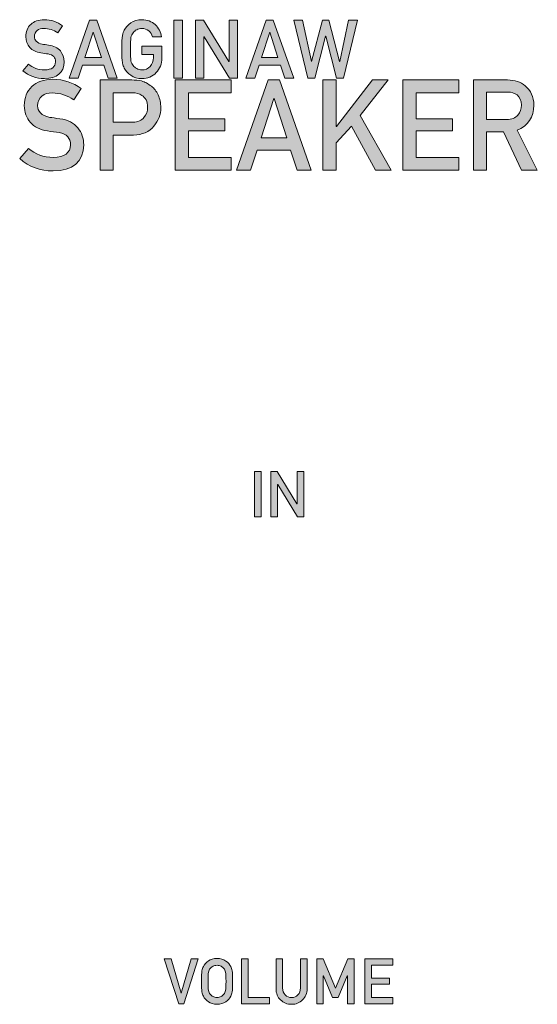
# Model space of a CAD drawing. Header units: inches. Extents: x 0.39 to 1.19, y 3.28 to 4.79.
import ezdxf

# ---------------------------------------------------------------- set-up
doc = ezdxf.new("R2010")
doc.units = ezdxf.units.IN
doc.header["$MEASUREMENT"] = 0
doc.layers.add('Layer 1', color=7, linetype='Continuous', lineweight=0)

# ---------------------------------------------------------------- blocks, each defined once
blk = doc.blocks.new('Block_1')
at = {"layer": 'Layer 1', "true_color": 0x231f20, "transparency": 33554687}
h = blk.add_hatch(color=250, dxfattribs=at)
h.dxf.hatch_style = 2
edge = h.paths.add_edge_path()
edge.add_spline(control_points=[(0.7548, 4.0929), (0.7548, 4.0929), (0.765, 4.0929), (0.765, 4.0929), (0.765, 4.0929), (0.765, 4.0237), (0.765, 4.0237), (0.765, 4.0237), (0.7548, 4.0237), (0.7548, 4.0237), (0.7548, 4.0237), (0.7548, 4.0929), (0.7548, 4.0929)], knot_values=[0, 0, 0, 0, 1, 1, 1, 2, 2, 2, 3, 3, 3, 4, 4, 4, 4], degree=3, periodic=0)
h = blk.add_hatch(color=250, dxfattribs=at)
h.dxf.hatch_style = 2
edge = h.paths.add_edge_path()
edge.add_spline(control_points=[(0.7799, 4.0929), (0.7799, 4.0929), (0.7894, 4.0929), (0.7894, 4.0929), (0.7894, 4.0929), (0.8198, 4.0437), (0.8198, 4.0437), (0.8198, 4.0437), (0.82, 4.0437), (0.82, 4.0437), (0.82, 4.0437), (0.82, 4.0929), (0.82, 4.0929), (0.82, 4.0929), (0.8301, 4.0929), (0.8301, 4.0929), (0.8301, 4.0929), (0.8301, 4.0237), (0.8301, 4.0237), (0.8301, 4.0237), (0.8205, 4.0237), (0.8205, 4.0237), (0.8205, 4.0237), (0.7902, 4.0729), (0.7902, 4.0729), (0.7902, 4.0729), (0.79, 4.0729), (0.79, 4.0729), (0.79, 4.0729), (0.79, 4.0237), (0.79, 4.0237), (0.79, 4.0237), (0.7799, 4.0237), (0.7799, 4.0237), (0.7799, 4.0237), (0.7799, 4.0929), (0.7799, 4.0929)], knot_values=[0, 0, 0, 0, 1, 1, 1, 2, 2, 2, 3, 3, 3, 4, 4, 4, 5, 5, 5, 6, 6, 6, 7, 7, 7, 8, 8, 8, 9, 9, 9, 10, 10, 10, 11, 11, 11, 12, 12, 12, 12], degree=3, periodic=0)
at = {"layer": 'Layer 1'}
for points, knots in [([(0.7548, 4.0929), (0.7548, 4.0929), (0.765, 4.0929), (0.765, 4.0929), (0.765, 4.0929), (0.765, 4.0237), (0.765, 4.0237), (0.765, 4.0237), (0.7548, 4.0237), (0.7548, 4.0237), (0.7548, 4.0237), (0.7548, 4.0929), (0.7548, 4.0929)], [0, 0, 0, 0, 1, 1, 1, 2, 2, 2, 3, 3, 3, 4, 4, 4, 4]), ([(0.7799, 4.0929), (0.7799, 4.0929), (0.7894, 4.0929), (0.7894, 4.0929), (0.7894, 4.0929), (0.8198, 4.0437), (0.8198, 4.0437), (0.8198, 4.0437), (0.82, 4.0437), (0.82, 4.0437), (0.82, 4.0437), (0.82, 4.0929), (0.82, 4.0929), (0.82, 4.0929), (0.8301, 4.0929), (0.8301, 4.0929), (0.8301, 4.0929), (0.8301, 4.0237), (0.8301, 4.0237), (0.8301, 4.0237), (0.8205, 4.0237), (0.8205, 4.0237), (0.8205, 4.0237), (0.7902, 4.0729), (0.7902, 4.0729), (0.7902, 4.0729), (0.79, 4.0729), (0.79, 4.0729), (0.79, 4.0729), (0.79, 4.0237), (0.79, 4.0237), (0.79, 4.0237), (0.7799, 4.0237), (0.7799, 4.0237), (0.7799, 4.0237), (0.7799, 4.0929), (0.7799, 4.0929)], [0, 0, 0, 0, 1, 1, 1, 2, 2, 2, 3, 3, 3, 4, 4, 4, 5, 5, 5, 6, 6, 6, 7, 7, 7, 8, 8, 8, 9, 9, 9, 10, 10, 10, 11, 11, 11, 12, 12, 12, 12])]:
    blk.add_open_spline(points, degree=3, knots=knots, dxfattribs=at)
blk = doc.blocks.new('Block_0')
at = {"layer": 'Layer 1'}
blk.add_blockref('Block_1', (0, 0), dxfattribs=at)
blk = doc.blocks.new('Block_3')
at = {"layer": 'Layer 1', "true_color": 0x231f20, "transparency": 33554687}
h = blk.add_hatch(color=250, dxfattribs=at)
h.dxf.hatch_style = 2
edge = h.paths.add_edge_path()
edge.add_spline(control_points=[(0.6162, 3.3454), (0.6162, 3.3454), (0.6269, 3.3454), (0.6269, 3.3454), (0.6269, 3.3454), (0.6421, 3.2927), (0.6421, 3.2927), (0.6421, 3.2927), (0.6423, 3.2927), (0.6423, 3.2927), (0.6423, 3.2927), (0.6576, 3.3454), (0.6576, 3.3454), (0.6576, 3.3454), (0.6683, 3.3454), (0.6683, 3.3454), (0.6683, 3.3454), (0.6462, 3.2762), (0.6462, 3.2762), (0.6462, 3.2762), (0.6383, 3.2762), (0.6383, 3.2762), (0.6383, 3.2762), (0.6162, 3.3454), (0.6162, 3.3454)], knot_values=[0, 0, 0, 0, 1, 1, 1, 2, 2, 2, 3, 3, 3, 4, 4, 4, 5, 5, 5, 6, 6, 6, 7, 7, 7, 8, 8, 8, 8], degree=3, periodic=0)
h = blk.add_hatch(color=250, dxfattribs=at)
h.dxf.hatch_style = 2
edge = h.paths.add_edge_path()
edge.add_spline(control_points=[(0.6834, 3.3108), (0.6834, 3.3039), (0.6836, 3.2993), (0.6841, 3.2969), (0.6845, 3.2945), (0.6854, 3.2926), (0.6867, 3.2911), (0.6878, 3.2896), (0.6892, 3.2885), (0.691, 3.2876), (0.6927, 3.2865), (0.6947, 3.286), (0.6971, 3.286), (0.6996, 3.286), (0.7017, 3.2865), (0.7034, 3.2876), (0.7051, 3.2885), (0.7065, 3.2896), (0.7075, 3.2911), (0.7088, 3.2926), (0.7097, 3.2945), (0.7102, 3.2969), (0.7107, 3.2993), (0.7109, 3.3039), (0.7109, 3.3108), (0.7109, 3.3176), (0.7107, 3.3222), (0.7102, 3.3247), (0.7097, 3.327), (0.7088, 3.329), (0.7075, 3.3305), (0.7065, 3.3319), (0.7051, 3.3331), (0.7034, 3.334), (0.7017, 3.3349), (0.6996, 3.3354), (0.6971, 3.3355), (0.6947, 3.3354), (0.6927, 3.3349), (0.691, 3.334), (0.6892, 3.3331), (0.6878, 3.3319), (0.6867, 3.3305), (0.6854, 3.329), (0.6845, 3.327), (0.6841, 3.3247), (0.6836, 3.3222), (0.6834, 3.3176), (0.6834, 3.3108)], knot_values=[0, 0, 0, 0, 1, 1, 1, 2, 2, 2, 3, 3, 3, 4, 4, 4, 5, 5, 5, 6, 6, 6, 7, 7, 7, 8, 8, 8, 9, 9, 9, 10, 10, 10, 11, 11, 11, 12, 12, 12, 13, 13, 13, 14, 14, 14, 15, 15, 15, 16, 16, 16, 16], degree=3, periodic=0)
edge = h.paths.add_edge_path()
edge.add_spline(control_points=[(0.6732, 3.3108), (0.6732, 3.3188), (0.6734, 3.3242), (0.6739, 3.3269), (0.6744, 3.3297), (0.6751, 3.3319), (0.6762, 3.3336), (0.6778, 3.3367), (0.6804, 3.3396), (0.684, 3.3421), (0.6875, 3.3446), (0.6919, 3.3459), (0.6972, 3.3459), (0.7025, 3.3459), (0.7069, 3.3446), (0.7105, 3.342), (0.714, 3.3395), (0.7166, 3.3367), (0.7181, 3.3335), (0.7193, 3.3318), (0.72, 3.3296), (0.7205, 3.3269), (0.7209, 3.3242), (0.7211, 3.3188), (0.7211, 3.3108), (0.7211, 3.3028), (0.7209, 3.2975), (0.7205, 3.2947), (0.72, 3.2919), (0.7193, 3.2897), (0.7181, 3.288), (0.7166, 3.2848), (0.714, 3.282), (0.7105, 3.2796), (0.7069, 3.277), (0.7025, 3.2757), (0.6972, 3.2756), (0.6919, 3.2757), (0.6875, 3.277), (0.684, 3.2796), (0.6804, 3.282), (0.6778, 3.2848), (0.6762, 3.288), (0.6757, 3.2891), (0.6752, 3.2901), (0.6748, 3.291), (0.6745, 3.292), (0.6741, 3.2932), (0.6739, 3.2947), (0.6734, 3.2975), (0.6732, 3.3028), (0.6732, 3.3108)], knot_values=[0, 0, 0, 0, 1, 1, 1, 2, 2, 2, 3, 3, 3, 4, 4, 4, 5, 5, 5, 6, 6, 6, 7, 7, 7, 8, 8, 8, 9, 9, 9, 10, 10, 10, 11, 11, 11, 12, 12, 12, 13, 13, 13, 14, 14, 14, 15, 15, 15, 16, 16, 16, 17, 17, 17, 17], degree=3, periodic=0)
h = blk.add_hatch(color=250, dxfattribs=at)
h.dxf.hatch_style = 2
edge = h.paths.add_edge_path()
edge.add_spline(control_points=[(0.7348, 3.3454), (0.7348, 3.3454), (0.7449, 3.3454), (0.7449, 3.3454), (0.7449, 3.3454), (0.7449, 3.286), (0.7449, 3.286), (0.7449, 3.286), (0.7776, 3.286), (0.7776, 3.286), (0.7776, 3.286), (0.7776, 3.2762), (0.7776, 3.2762), (0.7776, 3.2762), (0.7348, 3.2762), (0.7348, 3.2762), (0.7348, 3.2762), (0.7348, 3.3454), (0.7348, 3.3454)], knot_values=[0, 0, 0, 0, 1, 1, 1, 2, 2, 2, 3, 3, 3, 4, 4, 4, 5, 5, 5, 6, 6, 6, 6], degree=3, periodic=0)
h = blk.add_hatch(color=250, dxfattribs=at)
h.dxf.hatch_style = 2
edge = h.paths.add_edge_path()
edge.add_spline(control_points=[(0.7876, 3.3454), (0.7876, 3.3454), (0.7978, 3.3454), (0.7978, 3.3454), (0.7978, 3.3454), (0.7978, 3.3007), (0.7978, 3.3007), (0.7978, 3.296), (0.7992, 3.2924), (0.8017, 3.2899), (0.8043, 3.2873), (0.8075, 3.286), (0.8115, 3.286), (0.8154, 3.286), (0.8187, 3.2873), (0.8213, 3.2899), (0.8238, 3.2924), (0.8251, 3.296), (0.8251, 3.3007), (0.8251, 3.3007), (0.8251, 3.3454), (0.8251, 3.3454), (0.8251, 3.3454), (0.8353, 3.3454), (0.8353, 3.3454), (0.8353, 3.3454), (0.8353, 3.2996), (0.8353, 3.2996), (0.8352, 3.2923), (0.8329, 3.2866), (0.8284, 3.2823), (0.8239, 3.2779), (0.8183, 3.2756), (0.8115, 3.2756), (0.8047, 3.2756), (0.7991, 3.2779), (0.7946, 3.2823), (0.79, 3.2865), (0.7877, 3.2923), (0.7876, 3.2996), (0.7876, 3.2996), (0.7876, 3.3454), (0.7876, 3.3454)], knot_values=[0, 0, 0, 0, 1, 1, 1, 2, 2, 2, 3, 3, 3, 4, 4, 4, 5, 5, 5, 6, 6, 6, 7, 7, 7, 8, 8, 8, 9, 9, 9, 10, 10, 10, 11, 11, 11, 12, 12, 12, 13, 13, 13, 14, 14, 14, 14], degree=3, periodic=0)
h = blk.add_hatch(color=250, dxfattribs=at)
h.dxf.hatch_style = 2
edge = h.paths.add_edge_path()
edge.add_spline(control_points=[(0.8501, 3.3454), (0.8501, 3.3454), (0.8597, 3.3454), (0.8597, 3.3454), (0.8597, 3.3454), (0.8789, 3.3003), (0.8789, 3.3003), (0.8789, 3.3003), (0.8977, 3.3454), (0.8977, 3.3454), (0.8977, 3.3454), (0.9073, 3.3454), (0.9073, 3.3454), (0.9073, 3.3454), (0.9073, 3.2762), (0.9073, 3.2762), (0.9073, 3.2762), (0.8972, 3.2762), (0.8972, 3.2762), (0.8972, 3.2762), (0.8972, 3.3193), (0.8972, 3.3193), (0.8972, 3.3193), (0.897, 3.3193), (0.897, 3.3193), (0.897, 3.3193), (0.8829, 3.2861), (0.8829, 3.2861), (0.8829, 3.2861), (0.8745, 3.2861), (0.8745, 3.2861), (0.8745, 3.2861), (0.8604, 3.3193), (0.8604, 3.3193), (0.8604, 3.3193), (0.8602, 3.3193), (0.8602, 3.3193), (0.8602, 3.3193), (0.8602, 3.2762), (0.8602, 3.2762), (0.8602, 3.2762), (0.8501, 3.2762), (0.8501, 3.2762), (0.8501, 3.2762), (0.8501, 3.3454), (0.8501, 3.3454)], knot_values=[0, 0, 0, 0, 1, 1, 1, 2, 2, 2, 3, 3, 3, 4, 4, 4, 5, 5, 5, 6, 6, 6, 7, 7, 7, 8, 8, 8, 9, 9, 9, 10, 10, 10, 11, 11, 11, 12, 12, 12, 13, 13, 13, 14, 14, 14, 15, 15, 15, 15], degree=3, periodic=0)
h = blk.add_hatch(color=250, dxfattribs=at)
h.dxf.hatch_style = 2
edge = h.paths.add_edge_path()
edge.add_spline(control_points=[(0.9238, 3.3454), (0.9238, 3.3454), (0.9666, 3.3454), (0.9666, 3.3454), (0.9666, 3.3454), (0.9666, 3.3355), (0.9666, 3.3355), (0.9666, 3.3355), (0.9339, 3.3355), (0.9339, 3.3355), (0.9339, 3.3355), (0.9339, 3.3157), (0.9339, 3.3157), (0.9339, 3.3157), (0.9618, 3.3157), (0.9618, 3.3157), (0.9618, 3.3157), (0.9618, 3.3064), (0.9618, 3.3064), (0.9618, 3.3064), (0.9339, 3.3064), (0.9339, 3.3064), (0.9339, 3.3064), (0.9339, 3.286), (0.9339, 3.286), (0.9339, 3.286), (0.9666, 3.286), (0.9666, 3.286), (0.9666, 3.286), (0.9666, 3.2762), (0.9666, 3.2762), (0.9666, 3.2762), (0.9238, 3.2762), (0.9238, 3.2762), (0.9238, 3.2762), (0.9238, 3.3454), (0.9238, 3.3454)], knot_values=[0, 0, 0, 0, 1, 1, 1, 2, 2, 2, 3, 3, 3, 4, 4, 4, 5, 5, 5, 6, 6, 6, 7, 7, 7, 8, 8, 8, 9, 9, 9, 10, 10, 10, 11, 11, 11, 12, 12, 12, 12], degree=3, periodic=0)
at = {"layer": 'Layer 1'}
for points, knots in [([(0.6162, 3.3454), (0.6162, 3.3454), (0.6269, 3.3454), (0.6269, 3.3454), (0.6269, 3.3454), (0.6421, 3.2927), (0.6421, 3.2927), (0.6421, 3.2927), (0.6423, 3.2927), (0.6423, 3.2927), (0.6423, 3.2927), (0.6576, 3.3454), (0.6576, 3.3454), (0.6576, 3.3454), (0.6683, 3.3454), (0.6683, 3.3454), (0.6683, 3.3454), (0.6462, 3.2762), (0.6462, 3.2762), (0.6462, 3.2762), (0.6383, 3.2762), (0.6383, 3.2762), (0.6383, 3.2762), (0.6162, 3.3454), (0.6162, 3.3454)], [0, 0, 0, 0, 1, 1, 1, 2, 2, 2, 3, 3, 3, 4, 4, 4, 5, 5, 5, 6, 6, 6, 7, 7, 7, 8, 8, 8, 8]), ([(0.6732, 3.3108), (0.6732, 3.3188), (0.6734, 3.3242), (0.6739, 3.3269), (0.6744, 3.3297), (0.6751, 3.3319), (0.6762, 3.3336), (0.6778, 3.3367), (0.6804, 3.3396), (0.684, 3.3421), (0.6875, 3.3446), (0.6919, 3.3459), (0.6972, 3.3459), (0.7025, 3.3459), (0.7069, 3.3446), (0.7105, 3.342), (0.714, 3.3395), (0.7166, 3.3367), (0.7181, 3.3335), (0.7193, 3.3318), (0.72, 3.3296), (0.7205, 3.3269), (0.7209, 3.3242), (0.7211, 3.3188), (0.7211, 3.3108), (0.7211, 3.3028), (0.7209, 3.2975), (0.7205, 3.2947), (0.72, 3.2919), (0.7193, 3.2897), (0.7181, 3.288), (0.7166, 3.2848), (0.714, 3.282), (0.7105, 3.2796), (0.7069, 3.277), (0.7025, 3.2757), (0.6972, 3.2756), (0.6919, 3.2757), (0.6875, 3.277), (0.684, 3.2796), (0.6804, 3.282), (0.6778, 3.2848), (0.6762, 3.288), (0.6757, 3.2891), (0.6752, 3.2901), (0.6748, 3.291), (0.6745, 3.292), (0.6741, 3.2932), (0.6739, 3.2947), (0.6734, 3.2975), (0.6732, 3.3028), (0.6732, 3.3108)], [0, 0, 0, 0, 1, 1, 1, 2, 2, 2, 3, 3, 3, 4, 4, 4, 5, 5, 5, 6, 6, 6, 7, 7, 7, 8, 8, 8, 9, 9, 9, 10, 10, 10, 11, 11, 11, 12, 12, 12, 13, 13, 13, 14, 14, 14, 15, 15, 15, 16, 16, 16, 17, 17, 17, 17]), ([(0.7348, 3.3454), (0.7348, 3.3454), (0.7449, 3.3454), (0.7449, 3.3454), (0.7449, 3.3454), (0.7449, 3.286), (0.7449, 3.286), (0.7449, 3.286), (0.7776, 3.286), (0.7776, 3.286), (0.7776, 3.286), (0.7776, 3.2762), (0.7776, 3.2762), (0.7776, 3.2762), (0.7348, 3.2762), (0.7348, 3.2762), (0.7348, 3.2762), (0.7348, 3.3454), (0.7348, 3.3454)], [0, 0, 0, 0, 1, 1, 1, 2, 2, 2, 3, 3, 3, 4, 4, 4, 5, 5, 5, 6, 6, 6, 6]), ([(0.7876, 3.3454), (0.7876, 3.3454), (0.7978, 3.3454), (0.7978, 3.3454), (0.7978, 3.3454), (0.7978, 3.3007), (0.7978, 3.3007), (0.7978, 3.296), (0.7992, 3.2924), (0.8017, 3.2899), (0.8043, 3.2873), (0.8075, 3.286), (0.8115, 3.286), (0.8154, 3.286), (0.8187, 3.2873), (0.8213, 3.2899), (0.8238, 3.2924), (0.8251, 3.296), (0.8251, 3.3007), (0.8251, 3.3007), (0.8251, 3.3454), (0.8251, 3.3454), (0.8251, 3.3454), (0.8353, 3.3454), (0.8353, 3.3454), (0.8353, 3.3454), (0.8353, 3.2996), (0.8353, 3.2996), (0.8352, 3.2923), (0.8329, 3.2866), (0.8284, 3.2823), (0.8239, 3.2779), (0.8183, 3.2756), (0.8115, 3.2756), (0.8047, 3.2756), (0.7991, 3.2779), (0.7946, 3.2823), (0.79, 3.2865), (0.7877, 3.2923), (0.7876, 3.2996), (0.7876, 3.2996), (0.7876, 3.3454), (0.7876, 3.3454)], [0, 0, 0, 0, 1, 1, 1, 2, 2, 2, 3, 3, 3, 4, 4, 4, 5, 5, 5, 6, 6, 6, 7, 7, 7, 8, 8, 8, 9, 9, 9, 10, 10, 10, 11, 11, 11, 12, 12, 12, 13, 13, 13, 14, 14, 14, 14]), ([(0.8501, 3.3454), (0.8501, 3.3454), (0.8597, 3.3454), (0.8597, 3.3454), (0.8597, 3.3454), (0.8789, 3.3003), (0.8789, 3.3003), (0.8789, 3.3003), (0.8977, 3.3454), (0.8977, 3.3454), (0.8977, 3.3454), (0.9073, 3.3454), (0.9073, 3.3454), (0.9073, 3.3454), (0.9073, 3.2762), (0.9073, 3.2762), (0.9073, 3.2762), (0.8972, 3.2762), (0.8972, 3.2762), (0.8972, 3.2762), (0.8972, 3.3193), (0.8972, 3.3193), (0.8972, 3.3193), (0.897, 3.3193), (0.897, 3.3193), (0.897, 3.3193), (0.8829, 3.2861), (0.8829, 3.2861), (0.8829, 3.2861), (0.8745, 3.2861), (0.8745, 3.2861), (0.8745, 3.2861), (0.8604, 3.3193), (0.8604, 3.3193), (0.8604, 3.3193), (0.8602, 3.3193), (0.8602, 3.3193), (0.8602, 3.3193), (0.8602, 3.2762), (0.8602, 3.2762), (0.8602, 3.2762), (0.8501, 3.2762), (0.8501, 3.2762), (0.8501, 3.2762), (0.8501, 3.3454), (0.8501, 3.3454)], [0, 0, 0, 0, 1, 1, 1, 2, 2, 2, 3, 3, 3, 4, 4, 4, 5, 5, 5, 6, 6, 6, 7, 7, 7, 8, 8, 8, 9, 9, 9, 10, 10, 10, 11, 11, 11, 12, 12, 12, 13, 13, 13, 14, 14, 14, 15, 15, 15, 15]), ([(0.9238, 3.3454), (0.9238, 3.3454), (0.9666, 3.3454), (0.9666, 3.3454), (0.9666, 3.3454), (0.9666, 3.3355), (0.9666, 3.3355), (0.9666, 3.3355), (0.9339, 3.3355), (0.9339, 3.3355), (0.9339, 3.3355), (0.9339, 3.3157), (0.9339, 3.3157), (0.9339, 3.3157), (0.9618, 3.3157), (0.9618, 3.3157), (0.9618, 3.3157), (0.9618, 3.3064), (0.9618, 3.3064), (0.9618, 3.3064), (0.9339, 3.3064), (0.9339, 3.3064), (0.9339, 3.3064), (0.9339, 3.286), (0.9339, 3.286), (0.9339, 3.286), (0.9666, 3.286), (0.9666, 3.286), (0.9666, 3.286), (0.9666, 3.2762), (0.9666, 3.2762), (0.9666, 3.2762), (0.9238, 3.2762), (0.9238, 3.2762), (0.9238, 3.2762), (0.9238, 3.3454), (0.9238, 3.3454)], [0, 0, 0, 0, 1, 1, 1, 2, 2, 2, 3, 3, 3, 4, 4, 4, 5, 5, 5, 6, 6, 6, 7, 7, 7, 8, 8, 8, 9, 9, 9, 10, 10, 10, 11, 11, 11, 12, 12, 12, 12]), ([(0.6834, 3.3108), (0.6834, 3.3039), (0.6836, 3.2993), (0.6841, 3.2969), (0.6845, 3.2945), (0.6854, 3.2926), (0.6867, 3.2911), (0.6878, 3.2896), (0.6892, 3.2885), (0.691, 3.2876), (0.6927, 3.2865), (0.6947, 3.286), (0.6971, 3.286), (0.6996, 3.286), (0.7017, 3.2865), (0.7034, 3.2876), (0.7051, 3.2885), (0.7065, 3.2896), (0.7075, 3.2911), (0.7088, 3.2926), (0.7097, 3.2945), (0.7102, 3.2969), (0.7107, 3.2993), (0.7109, 3.3039), (0.7109, 3.3108), (0.7109, 3.3176), (0.7107, 3.3222), (0.7102, 3.3247), (0.7097, 3.327), (0.7088, 3.329), (0.7075, 3.3305), (0.7065, 3.3319), (0.7051, 3.3331), (0.7034, 3.334), (0.7017, 3.3349), (0.6996, 3.3354), (0.6971, 3.3355), (0.6947, 3.3354), (0.6927, 3.3349), (0.691, 3.334), (0.6892, 3.3331), (0.6878, 3.3319), (0.6867, 3.3305), (0.6854, 3.329), (0.6845, 3.327), (0.6841, 3.3247), (0.6836, 3.3222), (0.6834, 3.3176), (0.6834, 3.3108)], [0, 0, 0, 0, 1, 1, 1, 2, 2, 2, 3, 3, 3, 4, 4, 4, 5, 5, 5, 6, 6, 6, 7, 7, 7, 8, 8, 8, 9, 9, 9, 10, 10, 10, 11, 11, 11, 12, 12, 12, 13, 13, 13, 14, 14, 14, 15, 15, 15, 16, 16, 16, 16])]:
    blk.add_open_spline(points, degree=3, knots=knots, dxfattribs=at)
blk = doc.blocks.new('Block_2')
at = {"layer": 'Layer 1'}
blk.add_blockref('Block_3', (0, 0), dxfattribs=at)
blk = doc.blocks.new('Block_5')
at = {"layer": 'Layer 1', "true_color": 0x231f20, "transparency": 33554687}
h = blk.add_hatch(color=250, dxfattribs=at)
h.dxf.hatch_style = 2
edge = h.paths.add_edge_path()
edge.add_spline(control_points=[(0.4079, 4.7182), (0.4148, 4.7123), (0.4229, 4.7094), (0.4324, 4.7093), (0.4436, 4.7095), (0.4493, 4.7136), (0.4494, 4.7217), (0.4495, 4.7283), (0.4458, 4.7323), (0.4382, 4.7337), (0.4347, 4.7342), (0.4309, 4.7347), (0.4268, 4.7353), (0.4194, 4.7366), (0.4138, 4.7394), (0.4099, 4.7438), (0.4059, 4.7483), (0.4039, 4.7538), (0.4039, 4.7603), (0.4039, 4.7681), (0.4064, 4.7744), (0.4114, 4.7791), (0.4163, 4.7838), (0.4231, 4.7862), (0.432, 4.7863), (0.4427, 4.7861), (0.4521, 4.783), (0.46, 4.7771), (0.46, 4.7771), (0.4527, 4.7661), (0.4527, 4.7661), (0.4462, 4.7705), (0.4391, 4.7727), (0.4313, 4.7729), (0.4273, 4.7729), (0.424, 4.7719), (0.4213, 4.7698), (0.4185, 4.7676), (0.417, 4.7644), (0.417, 4.7601), (0.417, 4.7576), (0.4179, 4.7553), (0.4199, 4.7532), (0.4218, 4.7511), (0.4249, 4.7496), (0.4291, 4.7488), (0.4315, 4.7484), (0.4347, 4.7479), (0.4388, 4.7474), (0.4469, 4.7462), (0.4529, 4.7432), (0.4568, 4.7384), (0.4606, 4.7336), (0.4625, 4.7281), (0.4625, 4.7218), (0.4621, 4.7048), (0.452, 4.6961), (0.4323, 4.6959), (0.4195, 4.6959), (0.4085, 4.6999), (0.3993, 4.708), (0.3993, 4.708), (0.4079, 4.7182), (0.4079, 4.7182)], knot_values=[0, 0, 0, 0, 1, 1, 1, 2, 2, 2, 3, 3, 3, 4, 4, 4, 5, 5, 5, 6, 6, 6, 7, 7, 7, 8, 8, 8, 9, 9, 9, 10, 10, 10, 11, 11, 11, 12, 12, 12, 13, 13, 13, 14, 14, 14, 15, 15, 15, 16, 16, 16, 17, 17, 17, 18, 18, 18, 19, 19, 19, 20, 20, 20, 21, 21, 21, 21], degree=3, periodic=0)
h = blk.add_hatch(color=250, dxfattribs=at)
h.dxf.hatch_style = 2
edge = h.paths.add_edge_path()
edge.add_spline(control_points=[(0.5198, 4.7285), (0.5198, 4.7285), (0.5073, 4.7674), (0.5073, 4.7674), (0.5073, 4.7674), (0.5071, 4.7674), (0.5071, 4.7674), (0.5071, 4.7674), (0.4946, 4.7285), (0.4946, 4.7285), (0.4946, 4.7285), (0.5198, 4.7285), (0.5198, 4.7285)], knot_values=[0, 0, 0, 0, 1, 1, 1, 2, 2, 2, 3, 3, 3, 4, 4, 4, 4], degree=3, periodic=0)
edge = h.paths.add_edge_path()
edge.add_spline(control_points=[(0.5235, 4.7165), (0.5235, 4.7165), (0.4908, 4.7165), (0.4908, 4.7165), (0.4908, 4.7165), (0.4842, 4.6966), (0.4842, 4.6966), (0.4842, 4.6966), (0.4703, 4.6966), (0.4703, 4.6966), (0.4703, 4.6966), (0.5017, 4.7856), (0.5017, 4.7856), (0.5017, 4.7856), (0.5126, 4.7856), (0.5126, 4.7856), (0.5126, 4.7856), (0.5439, 4.6966), (0.5439, 4.6966), (0.5439, 4.6966), (0.5302, 4.6966), (0.5302, 4.6966), (0.5302, 4.6966), (0.5235, 4.7165), (0.5235, 4.7165)], knot_values=[0, 0, 0, 0, 1, 1, 1, 2, 2, 2, 3, 3, 3, 4, 4, 4, 5, 5, 5, 6, 6, 6, 7, 7, 7, 8, 8, 8, 8], degree=3, periodic=0)
h = blk.add_hatch(color=250, dxfattribs=at)
h.dxf.hatch_style = 2
edge = h.paths.add_edge_path()
edge.add_spline(control_points=[(0.582, 4.7456), (0.582, 4.7456), (0.6126, 4.7456), (0.6126, 4.7456), (0.6126, 4.7456), (0.6126, 4.7275), (0.6126, 4.7275), (0.6125, 4.7186), (0.6095, 4.7111), (0.6038, 4.7051), (0.598, 4.6991), (0.5907, 4.696), (0.5819, 4.6959), (0.5751, 4.696), (0.5695, 4.6977), (0.5649, 4.701), (0.5603, 4.7041), (0.557, 4.7078), (0.5549, 4.7119), (0.5543, 4.7132), (0.5537, 4.7145), (0.5532, 4.7157), (0.5527, 4.717), (0.5523, 4.7186), (0.552, 4.7205), (0.5514, 4.7241), (0.5511, 4.7309), (0.5511, 4.7411), (0.5511, 4.7514), (0.5514, 4.7584), (0.552, 4.7619), (0.5526, 4.7654), (0.5536, 4.7682), (0.5549, 4.7703), (0.557, 4.7744), (0.5603, 4.7781), (0.5649, 4.7813), (0.5695, 4.7846), (0.5751, 4.7862), (0.5819, 4.7863), (0.5902, 4.7862), (0.597, 4.7837), (0.6022, 4.7787), (0.6075, 4.7737), (0.6108, 4.7674), (0.6122, 4.76), (0.6122, 4.76), (0.5983, 4.76), (0.5983, 4.76), (0.5972, 4.7636), (0.5953, 4.7666), (0.5925, 4.7692), (0.5896, 4.7716), (0.586, 4.7728), (0.5819, 4.7729), (0.5788, 4.7728), (0.5761, 4.7722), (0.5739, 4.771), (0.5717, 4.7698), (0.5699, 4.7683), (0.5685, 4.7664), (0.5668, 4.7645), (0.5657, 4.762), (0.5651, 4.759), (0.5645, 4.7558), (0.5642, 4.7499), (0.5642, 4.7411), (0.5642, 4.7323), (0.5645, 4.7264), (0.5651, 4.7233), (0.5657, 4.7202), (0.5668, 4.7177), (0.5685, 4.7158), (0.5699, 4.7139), (0.5717, 4.7125), (0.5739, 4.7113), (0.5761, 4.71), (0.5788, 4.7093), (0.5819, 4.7093), (0.587, 4.7093), (0.5912, 4.7111), (0.5945, 4.7147), (0.5978, 4.7181), (0.5995, 4.7226), (0.5996, 4.7282), (0.5996, 4.7282), (0.5996, 4.7329), (0.5996, 4.7329), (0.5996, 4.7329), (0.582, 4.7329), (0.582, 4.7329), (0.582, 4.7329), (0.582, 4.7456), (0.582, 4.7456)], knot_values=[0, 0, 0, 0, 1, 1, 1, 2, 2, 2, 3, 3, 3, 4, 4, 4, 5, 5, 5, 6, 6, 6, 7, 7, 7, 8, 8, 8, 9, 9, 9, 10, 10, 10, 11, 11, 11, 12, 12, 12, 13, 13, 13, 14, 14, 14, 15, 15, 15, 16, 16, 16, 17, 17, 17, 18, 18, 18, 19, 19, 19, 20, 20, 20, 21, 21, 21, 22, 22, 22, 23, 23, 23, 24, 24, 24, 25, 25, 25, 26, 26, 26, 27, 27, 27, 28, 28, 28, 29, 29, 29, 30, 30, 30, 31, 31, 31, 31], degree=3, periodic=0)
h = blk.add_hatch(color=250, dxfattribs=at)
h.dxf.hatch_style = 2
edge = h.paths.add_edge_path()
edge.add_spline(control_points=[(0.631, 4.7856), (0.631, 4.7856), (0.6441, 4.7856), (0.6441, 4.7856), (0.6441, 4.7856), (0.6441, 4.6966), (0.6441, 4.6966), (0.6441, 4.6966), (0.631, 4.6966), (0.631, 4.6966), (0.631, 4.6966), (0.631, 4.7856), (0.631, 4.7856)], knot_values=[0, 0, 0, 0, 1, 1, 1, 2, 2, 2, 3, 3, 3, 4, 4, 4, 4], degree=3, periodic=0)
h = blk.add_hatch(color=250, dxfattribs=at)
h.dxf.hatch_style = 2
edge = h.paths.add_edge_path()
edge.add_spline(control_points=[(0.664, 4.7856), (0.664, 4.7856), (0.6763, 4.7856), (0.6763, 4.7856), (0.6763, 4.7856), (0.7153, 4.7223), (0.7153, 4.7223), (0.7153, 4.7223), (0.7156, 4.7223), (0.7156, 4.7223), (0.7156, 4.7223), (0.7156, 4.7856), (0.7156, 4.7856), (0.7156, 4.7856), (0.7286, 4.7856), (0.7286, 4.7856), (0.7286, 4.7856), (0.7286, 4.6966), (0.7286, 4.6966), (0.7286, 4.6966), (0.7163, 4.6966), (0.7163, 4.6966), (0.7163, 4.6966), (0.6773, 4.7599), (0.6773, 4.7599), (0.6773, 4.7599), (0.6771, 4.7599), (0.6771, 4.7599), (0.6771, 4.7599), (0.6771, 4.6966), (0.6771, 4.6966), (0.6771, 4.6966), (0.664, 4.6966), (0.664, 4.6966), (0.664, 4.6966), (0.664, 4.7856), (0.664, 4.7856)], knot_values=[0, 0, 0, 0, 1, 1, 1, 2, 2, 2, 3, 3, 3, 4, 4, 4, 5, 5, 5, 6, 6, 6, 7, 7, 7, 8, 8, 8, 9, 9, 9, 10, 10, 10, 11, 11, 11, 12, 12, 12, 12], degree=3, periodic=0)
h = blk.add_hatch(color=250, dxfattribs=at)
h.dxf.hatch_style = 2
edge = h.paths.add_edge_path()
edge.add_spline(control_points=[(0.7906, 4.7285), (0.7906, 4.7285), (0.7781, 4.7674), (0.7781, 4.7674), (0.7781, 4.7674), (0.7779, 4.7674), (0.7779, 4.7674), (0.7779, 4.7674), (0.7654, 4.7285), (0.7654, 4.7285), (0.7654, 4.7285), (0.7906, 4.7285), (0.7906, 4.7285)], knot_values=[0, 0, 0, 0, 1, 1, 1, 2, 2, 2, 3, 3, 3, 4, 4, 4, 4], degree=3, periodic=0)
edge = h.paths.add_edge_path()
edge.add_spline(control_points=[(0.7943, 4.7165), (0.7943, 4.7165), (0.7616, 4.7165), (0.7616, 4.7165), (0.7616, 4.7165), (0.755, 4.6966), (0.755, 4.6966), (0.755, 4.6966), (0.7412, 4.6966), (0.7412, 4.6966), (0.7412, 4.6966), (0.7725, 4.7856), (0.7725, 4.7856), (0.7725, 4.7856), (0.7834, 4.7856), (0.7834, 4.7856), (0.7834, 4.7856), (0.8148, 4.6966), (0.8148, 4.6966), (0.8148, 4.6966), (0.801, 4.6966), (0.801, 4.6966), (0.801, 4.6966), (0.7943, 4.7165), (0.7943, 4.7165)], knot_values=[0, 0, 0, 0, 1, 1, 1, 2, 2, 2, 3, 3, 3, 4, 4, 4, 5, 5, 5, 6, 6, 6, 7, 7, 7, 8, 8, 8, 8], degree=3, periodic=0)
h = blk.add_hatch(color=250, dxfattribs=at)
h.dxf.hatch_style = 2
edge = h.paths.add_edge_path()
edge.add_spline(control_points=[(0.8147, 4.7856), (0.8147, 4.7856), (0.8285, 4.7856), (0.8285, 4.7856), (0.8285, 4.7856), (0.8421, 4.7223), (0.8421, 4.7223), (0.8421, 4.7223), (0.8423, 4.7223), (0.8423, 4.7223), (0.8423, 4.7223), (0.859, 4.7856), (0.859, 4.7856), (0.859, 4.7856), (0.8685, 4.7856), (0.8685, 4.7856), (0.8685, 4.7856), (0.8851, 4.7223), (0.8851, 4.7223), (0.8851, 4.7223), (0.8854, 4.7223), (0.8854, 4.7223), (0.8854, 4.7223), (0.899, 4.7856), (0.899, 4.7856), (0.899, 4.7856), (0.9128, 4.7856), (0.9128, 4.7856), (0.9128, 4.7856), (0.8912, 4.6966), (0.8912, 4.6966), (0.8912, 4.6966), (0.8803, 4.6966), (0.8803, 4.6966), (0.8803, 4.6966), (0.8639, 4.7608), (0.8639, 4.7608), (0.8639, 4.7608), (0.8636, 4.7608), (0.8636, 4.7608), (0.8636, 4.7608), (0.8471, 4.6966), (0.8471, 4.6966), (0.8471, 4.6966), (0.8363, 4.6966), (0.8363, 4.6966), (0.8363, 4.6966), (0.8147, 4.7856), (0.8147, 4.7856)], knot_values=[0, 0, 0, 0, 1, 1, 1, 2, 2, 2, 3, 3, 3, 4, 4, 4, 5, 5, 5, 6, 6, 6, 7, 7, 7, 8, 8, 8, 9, 9, 9, 10, 10, 10, 11, 11, 11, 12, 12, 12, 13, 13, 13, 14, 14, 14, 15, 15, 15, 16, 16, 16, 16], degree=3, periodic=0)
at = {"layer": 'Layer 1'}
for points, knots in [([(0.4079, 4.7182), (0.4148, 4.7123), (0.4229, 4.7094), (0.4324, 4.7093), (0.4436, 4.7095), (0.4493, 4.7136), (0.4494, 4.7217), (0.4495, 4.7283), (0.4458, 4.7323), (0.4382, 4.7337), (0.4347, 4.7342), (0.4309, 4.7347), (0.4268, 4.7353), (0.4194, 4.7366), (0.4138, 4.7394), (0.4099, 4.7438), (0.4059, 4.7483), (0.4039, 4.7538), (0.4039, 4.7603), (0.4039, 4.7681), (0.4064, 4.7744), (0.4114, 4.7791), (0.4163, 4.7838), (0.4231, 4.7862), (0.432, 4.7863), (0.4427, 4.7861), (0.4521, 4.783), (0.46, 4.7771), (0.46, 4.7771), (0.4527, 4.7661), (0.4527, 4.7661), (0.4462, 4.7705), (0.4391, 4.7727), (0.4313, 4.7729), (0.4273, 4.7729), (0.424, 4.7719), (0.4213, 4.7698), (0.4185, 4.7676), (0.417, 4.7644), (0.417, 4.7601), (0.417, 4.7576), (0.4179, 4.7553), (0.4199, 4.7532), (0.4218, 4.7511), (0.4249, 4.7496), (0.4291, 4.7488), (0.4315, 4.7484), (0.4347, 4.7479), (0.4388, 4.7474), (0.4469, 4.7462), (0.4529, 4.7432), (0.4568, 4.7384), (0.4606, 4.7336), (0.4625, 4.7281), (0.4625, 4.7218), (0.4621, 4.7048), (0.452, 4.6961), (0.4323, 4.6959), (0.4195, 4.6959), (0.4085, 4.6999), (0.3993, 4.708), (0.3993, 4.708), (0.4079, 4.7182), (0.4079, 4.7182)], [0, 0, 0, 0, 1, 1, 1, 2, 2, 2, 3, 3, 3, 4, 4, 4, 5, 5, 5, 6, 6, 6, 7, 7, 7, 8, 8, 8, 9, 9, 9, 10, 10, 10, 11, 11, 11, 12, 12, 12, 13, 13, 13, 14, 14, 14, 15, 15, 15, 16, 16, 16, 17, 17, 17, 18, 18, 18, 19, 19, 19, 20, 20, 20, 21, 21, 21, 21]), ([(0.5235, 4.7165), (0.5235, 4.7165), (0.4908, 4.7165), (0.4908, 4.7165), (0.4908, 4.7165), (0.4842, 4.6966), (0.4842, 4.6966), (0.4842, 4.6966), (0.4703, 4.6966), (0.4703, 4.6966), (0.4703, 4.6966), (0.5017, 4.7856), (0.5017, 4.7856), (0.5017, 4.7856), (0.5126, 4.7856), (0.5126, 4.7856), (0.5126, 4.7856), (0.5439, 4.6966), (0.5439, 4.6966), (0.5439, 4.6966), (0.5302, 4.6966), (0.5302, 4.6966), (0.5302, 4.6966), (0.5235, 4.7165), (0.5235, 4.7165)], [0, 0, 0, 0, 1, 1, 1, 2, 2, 2, 3, 3, 3, 4, 4, 4, 5, 5, 5, 6, 6, 6, 7, 7, 7, 8, 8, 8, 8]), ([(0.582, 4.7456), (0.582, 4.7456), (0.6126, 4.7456), (0.6126, 4.7456), (0.6126, 4.7456), (0.6126, 4.7275), (0.6126, 4.7275), (0.6125, 4.7186), (0.6095, 4.7111), (0.6038, 4.7051), (0.598, 4.6991), (0.5907, 4.696), (0.5819, 4.6959), (0.5751, 4.696), (0.5695, 4.6977), (0.5649, 4.701), (0.5603, 4.7041), (0.557, 4.7078), (0.5549, 4.7119), (0.5543, 4.7132), (0.5537, 4.7145), (0.5532, 4.7157), (0.5527, 4.717), (0.5523, 4.7186), (0.552, 4.7205), (0.5514, 4.7241), (0.5511, 4.7309), (0.5511, 4.7411), (0.5511, 4.7514), (0.5514, 4.7584), (0.552, 4.7619), (0.5526, 4.7654), (0.5536, 4.7682), (0.5549, 4.7703), (0.557, 4.7744), (0.5603, 4.7781), (0.5649, 4.7813), (0.5695, 4.7846), (0.5751, 4.7862), (0.5819, 4.7863), (0.5902, 4.7862), (0.597, 4.7837), (0.6022, 4.7787), (0.6075, 4.7737), (0.6108, 4.7674), (0.6122, 4.76), (0.6122, 4.76), (0.5983, 4.76), (0.5983, 4.76), (0.5972, 4.7636), (0.5953, 4.7666), (0.5925, 4.7692), (0.5896, 4.7716), (0.586, 4.7728), (0.5819, 4.7729), (0.5788, 4.7728), (0.5761, 4.7722), (0.5739, 4.771), (0.5717, 4.7698), (0.5699, 4.7683), (0.5685, 4.7664), (0.5668, 4.7645), (0.5657, 4.762), (0.5651, 4.759), (0.5645, 4.7558), (0.5642, 4.7499), (0.5642, 4.7411), (0.5642, 4.7323), (0.5645, 4.7264), (0.5651, 4.7233), (0.5657, 4.7202), (0.5668, 4.7177), (0.5685, 4.7158), (0.5699, 4.7139), (0.5717, 4.7125), (0.5739, 4.7113), (0.5761, 4.71), (0.5788, 4.7093), (0.5819, 4.7093), (0.587, 4.7093), (0.5912, 4.7111), (0.5945, 4.7147), (0.5978, 4.7181), (0.5995, 4.7226), (0.5996, 4.7282), (0.5996, 4.7282), (0.5996, 4.7329), (0.5996, 4.7329), (0.5996, 4.7329), (0.582, 4.7329), (0.582, 4.7329), (0.582, 4.7329), (0.582, 4.7456), (0.582, 4.7456)], [0, 0, 0, 0, 1, 1, 1, 2, 2, 2, 3, 3, 3, 4, 4, 4, 5, 5, 5, 6, 6, 6, 7, 7, 7, 8, 8, 8, 9, 9, 9, 10, 10, 10, 11, 11, 11, 12, 12, 12, 13, 13, 13, 14, 14, 14, 15, 15, 15, 16, 16, 16, 17, 17, 17, 18, 18, 18, 19, 19, 19, 20, 20, 20, 21, 21, 21, 22, 22, 22, 23, 23, 23, 24, 24, 24, 25, 25, 25, 26, 26, 26, 27, 27, 27, 28, 28, 28, 29, 29, 29, 30, 30, 30, 31, 31, 31, 31]), ([(0.631, 4.7856), (0.631, 4.7856), (0.6441, 4.7856), (0.6441, 4.7856), (0.6441, 4.7856), (0.6441, 4.6966), (0.6441, 4.6966), (0.6441, 4.6966), (0.631, 4.6966), (0.631, 4.6966), (0.631, 4.6966), (0.631, 4.7856), (0.631, 4.7856)], [0, 0, 0, 0, 1, 1, 1, 2, 2, 2, 3, 3, 3, 4, 4, 4, 4]), ([(0.664, 4.7856), (0.664, 4.7856), (0.6763, 4.7856), (0.6763, 4.7856), (0.6763, 4.7856), (0.7153, 4.7223), (0.7153, 4.7223), (0.7153, 4.7223), (0.7156, 4.7223), (0.7156, 4.7223), (0.7156, 4.7223), (0.7156, 4.7856), (0.7156, 4.7856), (0.7156, 4.7856), (0.7286, 4.7856), (0.7286, 4.7856), (0.7286, 4.7856), (0.7286, 4.6966), (0.7286, 4.6966), (0.7286, 4.6966), (0.7163, 4.6966), (0.7163, 4.6966), (0.7163, 4.6966), (0.6773, 4.7599), (0.6773, 4.7599), (0.6773, 4.7599), (0.6771, 4.7599), (0.6771, 4.7599), (0.6771, 4.7599), (0.6771, 4.6966), (0.6771, 4.6966), (0.6771, 4.6966), (0.664, 4.6966), (0.664, 4.6966), (0.664, 4.6966), (0.664, 4.7856), (0.664, 4.7856)], [0, 0, 0, 0, 1, 1, 1, 2, 2, 2, 3, 3, 3, 4, 4, 4, 5, 5, 5, 6, 6, 6, 7, 7, 7, 8, 8, 8, 9, 9, 9, 10, 10, 10, 11, 11, 11, 12, 12, 12, 12]), ([(0.7943, 4.7165), (0.7943, 4.7165), (0.7616, 4.7165), (0.7616, 4.7165), (0.7616, 4.7165), (0.755, 4.6966), (0.755, 4.6966), (0.755, 4.6966), (0.7412, 4.6966), (0.7412, 4.6966), (0.7412, 4.6966), (0.7725, 4.7856), (0.7725, 4.7856), (0.7725, 4.7856), (0.7834, 4.7856), (0.7834, 4.7856), (0.7834, 4.7856), (0.8148, 4.6966), (0.8148, 4.6966), (0.8148, 4.6966), (0.801, 4.6966), (0.801, 4.6966), (0.801, 4.6966), (0.7943, 4.7165), (0.7943, 4.7165)], [0, 0, 0, 0, 1, 1, 1, 2, 2, 2, 3, 3, 3, 4, 4, 4, 5, 5, 5, 6, 6, 6, 7, 7, 7, 8, 8, 8, 8]), ([(0.8147, 4.7856), (0.8147, 4.7856), (0.8285, 4.7856), (0.8285, 4.7856), (0.8285, 4.7856), (0.8421, 4.7223), (0.8421, 4.7223), (0.8421, 4.7223), (0.8423, 4.7223), (0.8423, 4.7223), (0.8423, 4.7223), (0.859, 4.7856), (0.859, 4.7856), (0.859, 4.7856), (0.8685, 4.7856), (0.8685, 4.7856), (0.8685, 4.7856), (0.8851, 4.7223), (0.8851, 4.7223), (0.8851, 4.7223), (0.8854, 4.7223), (0.8854, 4.7223), (0.8854, 4.7223), (0.899, 4.7856), (0.899, 4.7856), (0.899, 4.7856), (0.9128, 4.7856), (0.9128, 4.7856), (0.9128, 4.7856), (0.8912, 4.6966), (0.8912, 4.6966), (0.8912, 4.6966), (0.8803, 4.6966), (0.8803, 4.6966), (0.8803, 4.6966), (0.8639, 4.7608), (0.8639, 4.7608), (0.8639, 4.7608), (0.8636, 4.7608), (0.8636, 4.7608), (0.8636, 4.7608), (0.8471, 4.6966), (0.8471, 4.6966), (0.8471, 4.6966), (0.8363, 4.6966), (0.8363, 4.6966), (0.8363, 4.6966), (0.8147, 4.7856), (0.8147, 4.7856)], [0, 0, 0, 0, 1, 1, 1, 2, 2, 2, 3, 3, 3, 4, 4, 4, 5, 5, 5, 6, 6, 6, 7, 7, 7, 8, 8, 8, 9, 9, 9, 10, 10, 10, 11, 11, 11, 12, 12, 12, 13, 13, 13, 14, 14, 14, 15, 15, 15, 16, 16, 16, 16]), ([(0.5198, 4.7285), (0.5198, 4.7285), (0.5073, 4.7674), (0.5073, 4.7674), (0.5073, 4.7674), (0.5071, 4.7674), (0.5071, 4.7674), (0.5071, 4.7674), (0.4946, 4.7285), (0.4946, 4.7285), (0.4946, 4.7285), (0.5198, 4.7285), (0.5198, 4.7285)], [0, 0, 0, 0, 1, 1, 1, 2, 2, 2, 3, 3, 3, 4, 4, 4, 4]), ([(0.7906, 4.7285), (0.7906, 4.7285), (0.7781, 4.7674), (0.7781, 4.7674), (0.7781, 4.7674), (0.7779, 4.7674), (0.7779, 4.7674), (0.7779, 4.7674), (0.7654, 4.7285), (0.7654, 4.7285), (0.7654, 4.7285), (0.7906, 4.7285), (0.7906, 4.7285)], [0, 0, 0, 0, 1, 1, 1, 2, 2, 2, 3, 3, 3, 4, 4, 4, 4])]:
    blk.add_open_spline(points, degree=3, knots=knots, dxfattribs=at)
blk = doc.blocks.new('Block_4')
at = {"layer": 'Layer 1'}
blk.add_blockref('Block_5', (0, 0), dxfattribs=at)
blk = doc.blocks.new('Block_7')
at = {"layer": 'Layer 1', "true_color": 0x231f20, "transparency": 33554687}
h = blk.add_hatch(color=250, dxfattribs=at)
h.dxf.hatch_style = 2
edge = h.paths.add_edge_path()
edge.add_spline(control_points=[(0.4078, 4.5889), (0.4184, 4.5798), (0.4311, 4.5752), (0.4459, 4.5751), (0.4633, 4.5754), (0.4721, 4.5818), (0.4724, 4.5944), (0.4725, 4.6047), (0.4667, 4.6109), (0.4549, 4.613), (0.4495, 4.6138), (0.4436, 4.6146), (0.4371, 4.6156), (0.4256, 4.6175), (0.4168, 4.622), (0.4108, 4.6288), (0.4046, 4.6358), (0.4015, 4.6444), (0.4015, 4.6545), (0.4015, 4.6666), (0.4054, 4.6763), (0.4132, 4.6837), (0.4207, 4.6911), (0.4314, 4.6948), (0.4453, 4.6949), (0.4619, 4.6946), (0.4764, 4.6898), (0.4887, 4.6806), (0.4887, 4.6806), (0.4774, 4.6634), (0.4774, 4.6634), (0.4674, 4.6702), (0.4563, 4.6738), (0.4442, 4.6741), (0.4379, 4.6741), (0.4327, 4.6724), (0.4286, 4.6692), (0.4242, 4.6658), (0.422, 4.6608), (0.4218, 4.6542), (0.4218, 4.6502), (0.4233, 4.6466), (0.4263, 4.6434), (0.4293, 4.6401), (0.4342, 4.6378), (0.4408, 4.6365), (0.4445, 4.6359), (0.4495, 4.6352), (0.4559, 4.6343), (0.4684, 4.6326), (0.4777, 4.6279), (0.4837, 4.6204), (0.4897, 4.6129), (0.4927, 4.6043), (0.4927, 4.5945), (0.492, 4.568), (0.4763, 4.5546), (0.4456, 4.5542), (0.4258, 4.5542), (0.4087, 4.5605), (0.3944, 4.5731), (0.3944, 4.5731), (0.4078, 4.5889), (0.4078, 4.5889)], knot_values=[0, 0, 0, 0, 1, 1, 1, 2, 2, 2, 3, 3, 3, 4, 4, 4, 5, 5, 5, 6, 6, 6, 7, 7, 7, 8, 8, 8, 9, 9, 9, 10, 10, 10, 11, 11, 11, 12, 12, 12, 13, 13, 13, 14, 14, 14, 15, 15, 15, 16, 16, 16, 17, 17, 17, 18, 18, 18, 19, 19, 19, 20, 20, 20, 21, 21, 21, 21], degree=3, periodic=0)
h = blk.add_hatch(color=250, dxfattribs=at)
h.dxf.hatch_style = 2
edge = h.paths.add_edge_path()
edge.add_spline(control_points=[(0.538, 4.6291), (0.538, 4.6291), (0.5681, 4.6291), (0.5681, 4.6291), (0.5756, 4.6293), (0.5813, 4.6317), (0.5851, 4.6364), (0.5888, 4.641), (0.5906, 4.646), (0.5906, 4.6516), (0.5906, 4.6563), (0.5898, 4.6602), (0.5884, 4.6634), (0.5868, 4.6662), (0.5847, 4.6685), (0.5819, 4.6701), (0.5777, 4.6729), (0.5729, 4.6742), (0.5673, 4.6741), (0.5673, 4.6741), (0.538, 4.6741), (0.538, 4.6741), (0.538, 4.6741), (0.538, 4.6291), (0.538, 4.6291)], knot_values=[0, 0, 0, 0, 1, 1, 1, 2, 2, 2, 3, 3, 3, 4, 4, 4, 5, 5, 5, 6, 6, 6, 7, 7, 7, 8, 8, 8, 8], degree=3, periodic=0)
edge = h.paths.add_edge_path()
edge.add_spline(control_points=[(0.5177, 4.6938), (0.5177, 4.6938), (0.5663, 4.6938), (0.5663, 4.6938), (0.5715, 4.6938), (0.5766, 4.6933), (0.5815, 4.6923), (0.5864, 4.6909), (0.5914, 4.6882), (0.5964, 4.6841), (0.6007, 4.681), (0.6041, 4.6766), (0.6067, 4.6708), (0.6095, 4.6652), (0.6109, 4.6587), (0.6109, 4.6511), (0.6109, 4.6408), (0.6074, 4.6315), (0.6004, 4.6231), (0.5932, 4.6142), (0.5827, 4.6096), (0.5689, 4.6094), (0.5689, 4.6094), (0.538, 4.6094), (0.538, 4.6094), (0.538, 4.6094), (0.538, 4.5554), (0.538, 4.5554), (0.538, 4.5554), (0.5177, 4.5554), (0.5177, 4.5554), (0.5177, 4.5554), (0.5177, 4.6938), (0.5177, 4.6938)], knot_values=[0, 0, 0, 0, 1, 1, 1, 2, 2, 2, 3, 3, 3, 4, 4, 4, 5, 5, 5, 6, 6, 6, 7, 7, 7, 8, 8, 8, 9, 9, 9, 10, 10, 10, 11, 11, 11, 11], degree=3, periodic=0)
h = blk.add_hatch(color=250, dxfattribs=at)
h.dxf.hatch_style = 2
edge = h.paths.add_edge_path()
edge.add_spline(control_points=[(0.6329, 4.6938), (0.6329, 4.6938), (0.7186, 4.6938), (0.7186, 4.6938), (0.7186, 4.6938), (0.7186, 4.6741), (0.7186, 4.6741), (0.7186, 4.6741), (0.6532, 4.6741), (0.6532, 4.6741), (0.6532, 4.6741), (0.6532, 4.6344), (0.6532, 4.6344), (0.6532, 4.6344), (0.709, 4.6344), (0.709, 4.6344), (0.709, 4.6344), (0.709, 4.6159), (0.709, 4.6159), (0.709, 4.6159), (0.6532, 4.6159), (0.6532, 4.6159), (0.6532, 4.6159), (0.6532, 4.5751), (0.6532, 4.5751), (0.6532, 4.5751), (0.7186, 4.5751), (0.7186, 4.5751), (0.7186, 4.5751), (0.7186, 4.5554), (0.7186, 4.5554), (0.7186, 4.5554), (0.6329, 4.5554), (0.6329, 4.5554), (0.6329, 4.5554), (0.6329, 4.6938), (0.6329, 4.6938)], knot_values=[0, 0, 0, 0, 1, 1, 1, 2, 2, 2, 3, 3, 3, 4, 4, 4, 5, 5, 5, 6, 6, 6, 7, 7, 7, 8, 8, 8, 9, 9, 9, 10, 10, 10, 11, 11, 11, 12, 12, 12, 12], degree=3, periodic=0)
h = blk.add_hatch(color=250, dxfattribs=at)
h.dxf.hatch_style = 2
edge = h.paths.add_edge_path()
edge.add_spline(control_points=[(0.804, 4.6049), (0.804, 4.6049), (0.7846, 4.6655), (0.7846, 4.6655), (0.7846, 4.6655), (0.7842, 4.6655), (0.7842, 4.6655), (0.7842, 4.6655), (0.7648, 4.6049), (0.7648, 4.6049), (0.7648, 4.6049), (0.804, 4.6049), (0.804, 4.6049)], knot_values=[0, 0, 0, 0, 1, 1, 1, 2, 2, 2, 3, 3, 3, 4, 4, 4, 4], degree=3, periodic=0)
edge = h.paths.add_edge_path()
edge.add_spline(control_points=[(0.8098, 4.5863), (0.8098, 4.5863), (0.7589, 4.5863), (0.7589, 4.5863), (0.7589, 4.5863), (0.7486, 4.5554), (0.7486, 4.5554), (0.7486, 4.5554), (0.7271, 4.5554), (0.7271, 4.5554), (0.7271, 4.5554), (0.7758, 4.6938), (0.7758, 4.6938), (0.7758, 4.6938), (0.7928, 4.6938), (0.7928, 4.6938), (0.7928, 4.6938), (0.8416, 4.5554), (0.8416, 4.5554), (0.8416, 4.5554), (0.8202, 4.5554), (0.8202, 4.5554), (0.8202, 4.5554), (0.8098, 4.5863), (0.8098, 4.5863)], knot_values=[0, 0, 0, 0, 1, 1, 1, 2, 2, 2, 3, 3, 3, 4, 4, 4, 5, 5, 5, 6, 6, 6, 7, 7, 7, 8, 8, 8, 8], degree=3, periodic=0)
h = blk.add_hatch(color=250, dxfattribs=at)
h.dxf.hatch_style = 2
edge = h.paths.add_edge_path()
edge.add_spline(control_points=[(0.8596, 4.6938), (0.8596, 4.6938), (0.8799, 4.6938), (0.8799, 4.6938), (0.8799, 4.6938), (0.8799, 4.6225), (0.8799, 4.6225), (0.8799, 4.6225), (0.8803, 4.6225), (0.8803, 4.6225), (0.8803, 4.6225), (0.9355, 4.6938), (0.9355, 4.6938), (0.9355, 4.6938), (0.9596, 4.6938), (0.9596, 4.6938), (0.9596, 4.6938), (0.9167, 4.6392), (0.9167, 4.6392), (0.9167, 4.6392), (0.9642, 4.5554), (0.9642, 4.5554), (0.9642, 4.5554), (0.94, 4.5554), (0.94, 4.5554), (0.94, 4.5554), (0.9035, 4.6231), (0.9035, 4.6231), (0.9035, 4.6231), (0.8799, 4.5975), (0.8799, 4.5975), (0.8799, 4.5975), (0.8799, 4.5554), (0.8799, 4.5554), (0.8799, 4.5554), (0.8596, 4.5554), (0.8596, 4.5554), (0.8596, 4.5554), (0.8596, 4.6938), (0.8596, 4.6938)], knot_values=[0, 0, 0, 0, 1, 1, 1, 2, 2, 2, 3, 3, 3, 4, 4, 4, 5, 5, 5, 6, 6, 6, 7, 7, 7, 8, 8, 8, 9, 9, 9, 10, 10, 10, 11, 11, 11, 12, 12, 12, 13, 13, 13, 13], degree=3, periodic=0)
h = blk.add_hatch(color=250, dxfattribs=at)
h.dxf.hatch_style = 2
edge = h.paths.add_edge_path()
edge.add_spline(control_points=[(0.9821, 4.6938), (0.9821, 4.6938), (1.0678, 4.6938), (1.0678, 4.6938), (1.0678, 4.6938), (1.0678, 4.6741), (1.0678, 4.6741), (1.0678, 4.6741), (1.0024, 4.6741), (1.0024, 4.6741), (1.0024, 4.6741), (1.0024, 4.6344), (1.0024, 4.6344), (1.0024, 4.6344), (1.0582, 4.6344), (1.0582, 4.6344), (1.0582, 4.6344), (1.0582, 4.6159), (1.0582, 4.6159), (1.0582, 4.6159), (1.0024, 4.6159), (1.0024, 4.6159), (1.0024, 4.6159), (1.0024, 4.5751), (1.0024, 4.5751), (1.0024, 4.5751), (1.0678, 4.5751), (1.0678, 4.5751), (1.0678, 4.5751), (1.0678, 4.5554), (1.0678, 4.5554), (1.0678, 4.5554), (0.9821, 4.5554), (0.9821, 4.5554), (0.9821, 4.5554), (0.9821, 4.6938), (0.9821, 4.6938)], knot_values=[0, 0, 0, 0, 1, 1, 1, 2, 2, 2, 3, 3, 3, 4, 4, 4, 5, 5, 5, 6, 6, 6, 7, 7, 7, 8, 8, 8, 9, 9, 9, 10, 10, 10, 11, 11, 11, 12, 12, 12, 12], degree=3, periodic=0)
h = blk.add_hatch(color=250, dxfattribs=at)
h.dxf.hatch_style = 2
edge = h.paths.add_edge_path()
edge.add_spline(control_points=[(1.1106, 4.6331), (1.1106, 4.6331), (1.1414, 4.6331), (1.1414, 4.6331), (1.149, 4.6332), (1.1547, 4.6355), (1.1585, 4.64), (1.1622, 4.6441), (1.1641, 4.6492), (1.1641, 4.6552), (1.164, 4.6624), (1.1618, 4.6677), (1.1574, 4.6709), (1.154, 4.6738), (1.149, 4.6752), (1.1425, 4.6752), (1.1425, 4.6752), (1.1106, 4.6752), (1.1106, 4.6752), (1.1106, 4.6752), (1.1106, 4.6331), (1.1106, 4.6331)], knot_values=[0, 0, 0, 0, 1, 1, 1, 2, 2, 2, 3, 3, 3, 4, 4, 4, 5, 5, 5, 6, 6, 6, 7, 7, 7, 7], degree=3, periodic=0)
edge = h.paths.add_edge_path()
edge.add_spline(control_points=[(1.0903, 4.6938), (1.0903, 4.6938), (1.1426, 4.6938), (1.1426, 4.6938), (1.1538, 4.6938), (1.1629, 4.6908), (1.17, 4.6847), (1.1785, 4.6778), (1.1829, 4.6679), (1.1833, 4.6552), (1.183, 4.6364), (1.1744, 4.6236), (1.1574, 4.6168), (1.1574, 4.6168), (1.1884, 4.5554), (1.1884, 4.5554), (1.1884, 4.5554), (1.1643, 4.5554), (1.1643, 4.5554), (1.1643, 4.5554), (1.1366, 4.6145), (1.1366, 4.6145), (1.1366, 4.6145), (1.1106, 4.6145), (1.1106, 4.6145), (1.1106, 4.6145), (1.1106, 4.5554), (1.1106, 4.5554), (1.1106, 4.5554), (1.0903, 4.5554), (1.0903, 4.5554), (1.0903, 4.5554), (1.0903, 4.6938), (1.0903, 4.6938)], knot_values=[0, 0, 0, 0, 1, 1, 1, 2, 2, 2, 3, 3, 3, 4, 4, 4, 5, 5, 5, 6, 6, 6, 7, 7, 7, 8, 8, 8, 9, 9, 9, 10, 10, 10, 11, 11, 11, 11], degree=3, periodic=0)
at = {"layer": 'Layer 1'}
for points, knots in [([(0.4078, 4.5889), (0.4184, 4.5798), (0.4311, 4.5752), (0.4459, 4.5751), (0.4633, 4.5754), (0.4721, 4.5818), (0.4724, 4.5944), (0.4725, 4.6047), (0.4667, 4.6109), (0.4549, 4.613), (0.4495, 4.6138), (0.4436, 4.6146), (0.4371, 4.6156), (0.4256, 4.6175), (0.4168, 4.622), (0.4108, 4.6288), (0.4046, 4.6358), (0.4015, 4.6444), (0.4015, 4.6545), (0.4015, 4.6666), (0.4054, 4.6763), (0.4132, 4.6837), (0.4207, 4.6911), (0.4314, 4.6948), (0.4453, 4.6949), (0.4619, 4.6946), (0.4764, 4.6898), (0.4887, 4.6806), (0.4887, 4.6806), (0.4774, 4.6634), (0.4774, 4.6634), (0.4674, 4.6702), (0.4563, 4.6738), (0.4442, 4.6741), (0.4379, 4.6741), (0.4327, 4.6724), (0.4286, 4.6692), (0.4242, 4.6658), (0.422, 4.6608), (0.4218, 4.6542), (0.4218, 4.6502), (0.4233, 4.6466), (0.4263, 4.6434), (0.4293, 4.6401), (0.4342, 4.6378), (0.4408, 4.6365), (0.4445, 4.6359), (0.4495, 4.6352), (0.4559, 4.6343), (0.4684, 4.6326), (0.4777, 4.6279), (0.4837, 4.6204), (0.4897, 4.6129), (0.4927, 4.6043), (0.4927, 4.5945), (0.492, 4.568), (0.4763, 4.5546), (0.4456, 4.5542), (0.4258, 4.5542), (0.4087, 4.5605), (0.3944, 4.5731), (0.3944, 4.5731), (0.4078, 4.5889), (0.4078, 4.5889)], [0, 0, 0, 0, 1, 1, 1, 2, 2, 2, 3, 3, 3, 4, 4, 4, 5, 5, 5, 6, 6, 6, 7, 7, 7, 8, 8, 8, 9, 9, 9, 10, 10, 10, 11, 11, 11, 12, 12, 12, 13, 13, 13, 14, 14, 14, 15, 15, 15, 16, 16, 16, 17, 17, 17, 18, 18, 18, 19, 19, 19, 20, 20, 20, 21, 21, 21, 21]), ([(0.5177, 4.6938), (0.5177, 4.6938), (0.5663, 4.6938), (0.5663, 4.6938), (0.5715, 4.6938), (0.5766, 4.6933), (0.5815, 4.6923), (0.5864, 4.6909), (0.5914, 4.6882), (0.5964, 4.6841), (0.6007, 4.681), (0.6041, 4.6766), (0.6067, 4.6708), (0.6095, 4.6652), (0.6109, 4.6587), (0.6109, 4.6511), (0.6109, 4.6408), (0.6074, 4.6315), (0.6004, 4.6231), (0.5932, 4.6142), (0.5827, 4.6096), (0.5689, 4.6094), (0.5689, 4.6094), (0.538, 4.6094), (0.538, 4.6094), (0.538, 4.6094), (0.538, 4.5554), (0.538, 4.5554), (0.538, 4.5554), (0.5177, 4.5554), (0.5177, 4.5554), (0.5177, 4.5554), (0.5177, 4.6938), (0.5177, 4.6938)], [0, 0, 0, 0, 1, 1, 1, 2, 2, 2, 3, 3, 3, 4, 4, 4, 5, 5, 5, 6, 6, 6, 7, 7, 7, 8, 8, 8, 9, 9, 9, 10, 10, 10, 11, 11, 11, 11]), ([(0.6329, 4.6938), (0.6329, 4.6938), (0.7186, 4.6938), (0.7186, 4.6938), (0.7186, 4.6938), (0.7186, 4.6741), (0.7186, 4.6741), (0.7186, 4.6741), (0.6532, 4.6741), (0.6532, 4.6741), (0.6532, 4.6741), (0.6532, 4.6344), (0.6532, 4.6344), (0.6532, 4.6344), (0.709, 4.6344), (0.709, 4.6344), (0.709, 4.6344), (0.709, 4.6159), (0.709, 4.6159), (0.709, 4.6159), (0.6532, 4.6159), (0.6532, 4.6159), (0.6532, 4.6159), (0.6532, 4.5751), (0.6532, 4.5751), (0.6532, 4.5751), (0.7186, 4.5751), (0.7186, 4.5751), (0.7186, 4.5751), (0.7186, 4.5554), (0.7186, 4.5554), (0.7186, 4.5554), (0.6329, 4.5554), (0.6329, 4.5554), (0.6329, 4.5554), (0.6329, 4.6938), (0.6329, 4.6938)], [0, 0, 0, 0, 1, 1, 1, 2, 2, 2, 3, 3, 3, 4, 4, 4, 5, 5, 5, 6, 6, 6, 7, 7, 7, 8, 8, 8, 9, 9, 9, 10, 10, 10, 11, 11, 11, 12, 12, 12, 12]), ([(0.8098, 4.5863), (0.8098, 4.5863), (0.7589, 4.5863), (0.7589, 4.5863), (0.7589, 4.5863), (0.7486, 4.5554), (0.7486, 4.5554), (0.7486, 4.5554), (0.7271, 4.5554), (0.7271, 4.5554), (0.7271, 4.5554), (0.7758, 4.6938), (0.7758, 4.6938), (0.7758, 4.6938), (0.7928, 4.6938), (0.7928, 4.6938), (0.7928, 4.6938), (0.8416, 4.5554), (0.8416, 4.5554), (0.8416, 4.5554), (0.8202, 4.5554), (0.8202, 4.5554), (0.8202, 4.5554), (0.8098, 4.5863), (0.8098, 4.5863)], [0, 0, 0, 0, 1, 1, 1, 2, 2, 2, 3, 3, 3, 4, 4, 4, 5, 5, 5, 6, 6, 6, 7, 7, 7, 8, 8, 8, 8]), ([(0.8596, 4.6938), (0.8596, 4.6938), (0.8799, 4.6938), (0.8799, 4.6938), (0.8799, 4.6938), (0.8799, 4.6225), (0.8799, 4.6225), (0.8799, 4.6225), (0.8803, 4.6225), (0.8803, 4.6225), (0.8803, 4.6225), (0.9355, 4.6938), (0.9355, 4.6938), (0.9355, 4.6938), (0.9596, 4.6938), (0.9596, 4.6938), (0.9596, 4.6938), (0.9167, 4.6392), (0.9167, 4.6392), (0.9167, 4.6392), (0.9642, 4.5554), (0.9642, 4.5554), (0.9642, 4.5554), (0.94, 4.5554), (0.94, 4.5554), (0.94, 4.5554), (0.9035, 4.6231), (0.9035, 4.6231), (0.9035, 4.6231), (0.8799, 4.5975), (0.8799, 4.5975), (0.8799, 4.5975), (0.8799, 4.5554), (0.8799, 4.5554), (0.8799, 4.5554), (0.8596, 4.5554), (0.8596, 4.5554), (0.8596, 4.5554), (0.8596, 4.6938), (0.8596, 4.6938)], [0, 0, 0, 0, 1, 1, 1, 2, 2, 2, 3, 3, 3, 4, 4, 4, 5, 5, 5, 6, 6, 6, 7, 7, 7, 8, 8, 8, 9, 9, 9, 10, 10, 10, 11, 11, 11, 12, 12, 12, 13, 13, 13, 13]), ([(0.9821, 4.6938), (0.9821, 4.6938), (1.0678, 4.6938), (1.0678, 4.6938), (1.0678, 4.6938), (1.0678, 4.6741), (1.0678, 4.6741), (1.0678, 4.6741), (1.0024, 4.6741), (1.0024, 4.6741), (1.0024, 4.6741), (1.0024, 4.6344), (1.0024, 4.6344), (1.0024, 4.6344), (1.0582, 4.6344), (1.0582, 4.6344), (1.0582, 4.6344), (1.0582, 4.6159), (1.0582, 4.6159), (1.0582, 4.6159), (1.0024, 4.6159), (1.0024, 4.6159), (1.0024, 4.6159), (1.0024, 4.5751), (1.0024, 4.5751), (1.0024, 4.5751), (1.0678, 4.5751), (1.0678, 4.5751), (1.0678, 4.5751), (1.0678, 4.5554), (1.0678, 4.5554), (1.0678, 4.5554), (0.9821, 4.5554), (0.9821, 4.5554), (0.9821, 4.5554), (0.9821, 4.6938), (0.9821, 4.6938)], [0, 0, 0, 0, 1, 1, 1, 2, 2, 2, 3, 3, 3, 4, 4, 4, 5, 5, 5, 6, 6, 6, 7, 7, 7, 8, 8, 8, 9, 9, 9, 10, 10, 10, 11, 11, 11, 12, 12, 12, 12]), ([(1.0903, 4.6938), (1.0903, 4.6938), (1.1426, 4.6938), (1.1426, 4.6938), (1.1538, 4.6938), (1.1629, 4.6908), (1.17, 4.6847), (1.1785, 4.6778), (1.1829, 4.6679), (1.1833, 4.6552), (1.183, 4.6364), (1.1744, 4.6236), (1.1574, 4.6168), (1.1574, 4.6168), (1.1884, 4.5554), (1.1884, 4.5554), (1.1884, 4.5554), (1.1643, 4.5554), (1.1643, 4.5554), (1.1643, 4.5554), (1.1366, 4.6145), (1.1366, 4.6145), (1.1366, 4.6145), (1.1106, 4.6145), (1.1106, 4.6145), (1.1106, 4.6145), (1.1106, 4.5554), (1.1106, 4.5554), (1.1106, 4.5554), (1.0903, 4.5554), (1.0903, 4.5554), (1.0903, 4.5554), (1.0903, 4.6938), (1.0903, 4.6938)], [0, 0, 0, 0, 1, 1, 1, 2, 2, 2, 3, 3, 3, 4, 4, 4, 5, 5, 5, 6, 6, 6, 7, 7, 7, 8, 8, 8, 9, 9, 9, 10, 10, 10, 11, 11, 11, 11]), ([(0.538, 4.6291), (0.538, 4.6291), (0.5681, 4.6291), (0.5681, 4.6291), (0.5756, 4.6293), (0.5813, 4.6317), (0.5851, 4.6364), (0.5888, 4.641), (0.5906, 4.646), (0.5906, 4.6516), (0.5906, 4.6563), (0.5898, 4.6602), (0.5884, 4.6634), (0.5868, 4.6662), (0.5847, 4.6685), (0.5819, 4.6701), (0.5777, 4.6729), (0.5729, 4.6742), (0.5673, 4.6741), (0.5673, 4.6741), (0.538, 4.6741), (0.538, 4.6741), (0.538, 4.6741), (0.538, 4.6291), (0.538, 4.6291)], [0, 0, 0, 0, 1, 1, 1, 2, 2, 2, 3, 3, 3, 4, 4, 4, 5, 5, 5, 6, 6, 6, 7, 7, 7, 8, 8, 8, 8]), ([(1.1106, 4.6331), (1.1106, 4.6331), (1.1414, 4.6331), (1.1414, 4.6331), (1.149, 4.6332), (1.1547, 4.6355), (1.1585, 4.64), (1.1622, 4.6441), (1.1641, 4.6492), (1.1641, 4.6552), (1.164, 4.6624), (1.1618, 4.6677), (1.1574, 4.6709), (1.154, 4.6738), (1.149, 4.6752), (1.1425, 4.6752), (1.1425, 4.6752), (1.1106, 4.6752), (1.1106, 4.6752), (1.1106, 4.6752), (1.1106, 4.6331), (1.1106, 4.6331)], [0, 0, 0, 0, 1, 1, 1, 2, 2, 2, 3, 3, 3, 4, 4, 4, 5, 5, 5, 6, 6, 6, 7, 7, 7, 7]), ([(0.804, 4.6049), (0.804, 4.6049), (0.7846, 4.6655), (0.7846, 4.6655), (0.7846, 4.6655), (0.7842, 4.6655), (0.7842, 4.6655), (0.7842, 4.6655), (0.7648, 4.6049), (0.7648, 4.6049), (0.7648, 4.6049), (0.804, 4.6049), (0.804, 4.6049)], [0, 0, 0, 0, 1, 1, 1, 2, 2, 2, 3, 3, 3, 4, 4, 4, 4])]:
    blk.add_open_spline(points, degree=3, knots=knots, dxfattribs=at)
blk = doc.blocks.new('Block_6')
at = {"layer": 'Layer 1'}
blk.add_blockref('Block_7', (0, 0), dxfattribs=at)

msp = doc.modelspace()

# ---------------------------------------------------------------- block references
at = {"layer": 'Layer 1'}
for name in ['Block_4', 'Block_6', 'Block_0', 'Block_2']:
    msp.add_blockref(name, (0, 0), dxfattribs=at)

doc.saveas('drawing.dxf')
